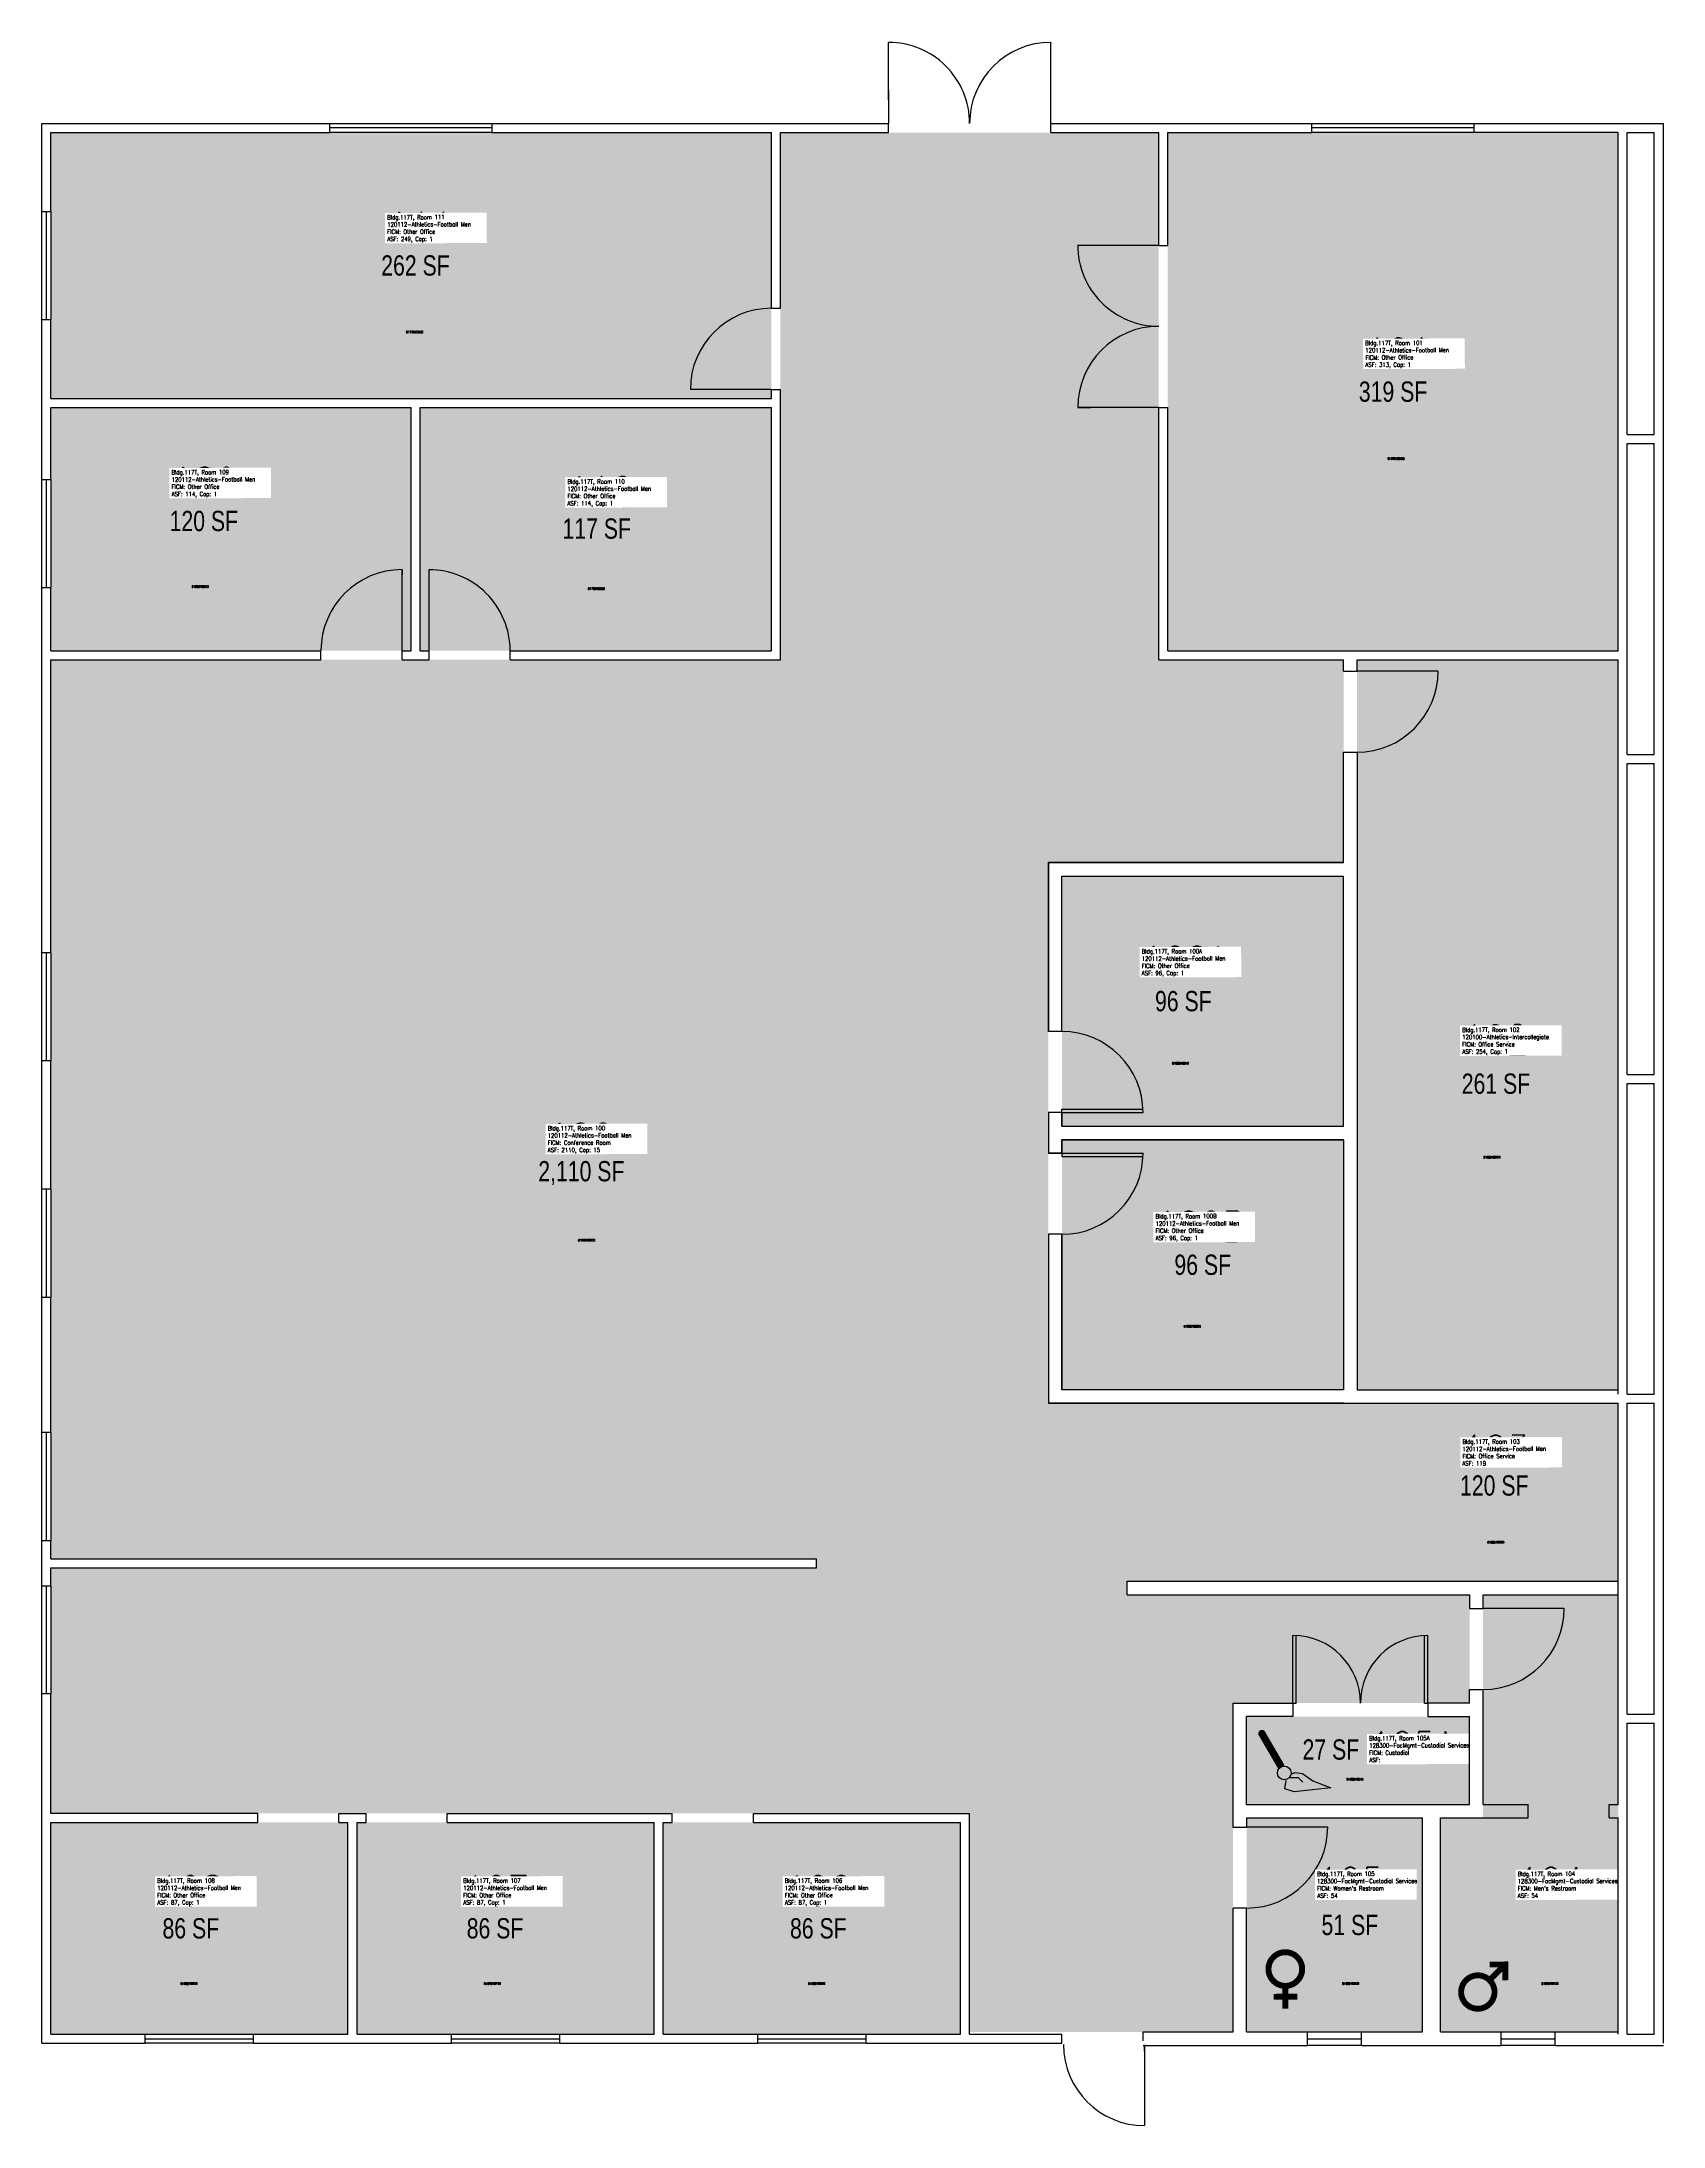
# Model space of a CAD drawing. Header units: inches. Extents: x 0 to 720, y -1091 to 888.
# Drawn here: x 0 to 720, y -37 to 888 of the extents above; entities outside this region: 1.
import ezdxf
from ezdxf.enums import TextEntityAlignment as Align

# ---------------------------------------------------------------- set-up
doc = ezdxf.new("R2010")
doc.units = ezdxf.units.IN
doc.header["$MEASUREMENT"] = 0
for name, color, linetype in [('A-DOOR', 2, 'Continuous'), ('A-GLAZ', 1, 'Continuous'), ('A-GLAZ-SILL', 2, 'Continuous'), ('A-IDEN-ICON', 4, 'Continuous'), ('A-IDEN-RNUM', 7, 'Continuous'), ('A-IDEN-SNUM', 4, 'Continuous'), ('A-IDEN-VNUM', 4, 'Continuous'), ('A-WALL', 5, 'Continuous'), ('AREA-TEXT', 3, 'Continuous'), ('Rooms-Category-Color', 7, 'Continuous'), ('Rooms-College-Color', 7, 'Continuous'), ('Rooms-Department-Color', 7, 'Continuous'), ('Rooms-Division-Color', 7, 'Continuous'), ('Rooms-Information', 7, 'Continuous')]:
    doc.layers.add(name, color=color, linetype=linetype)
doc.styles.add('AREA', font='arial.ttf', dxfattribs={"width": 0.75, "height": 9})
doc.styles.add('ROOMSNUMBER', font='txt.shx', dxfattribs={"height": 0.03})
doc.styles.add('ROOMVNUMBER', font='simplex.shx', dxfattribs={"width": 0.85})

# ---------------------------------------------------------------- blocks, each defined once
blk = doc.blocks.new('CPCUST')
for p, q in [((0.0262, -0.0408), (0.0446, -0.0406)), ((0.0297, -0.0341), (0.0376, -0.0302)), ((0.0376, -0.0302), (0.0533, -0.0324)), ((0.0446, -0.0406), (0.0543, -0.0505)), ((0.0533, -0.0324), (0.0745, -0.0479)), ((0.0171, -0.0639), (0.02, -0.0466)), ((0.0358, -0.0705), (0.0171, -0.0639)), ((0.1117, -0.0625), (0.0358, -0.0705)), ((0.0745, -0.0479), (0.1117, -0.0625))]:
    blk.add_line(p, q)
at = {"const_width": 0.015}
blk.add_lwpolyline([(-0.03, 0.05), (0.01, -0.0193)], dxfattribs=at)
at = {"const_width": 0.0075}
blk.add_lwpolyline([(-0.0332, 0.0481, 1), (-0.0268, 0.0519, 1)], format="xyb", close=True, dxfattribs=at)
blk.add_circle((0.0158, -0.0313), 0.0141)
blk = doc.blocks.new('CPWOMEN')
at = {"const_width": 0.015}
blk.add_lwpolyline([(-0.0375, 0, 1), (0.0475, 0, 1)], format="xyb", close=True, dxfattribs=at)
for points in [[(0.005, -0.04), (0.005, -0.1)], [(-0.025, -0.07), (0.035, -0.07)]]:
    blk.add_lwpolyline(points, dxfattribs=at)
blk = doc.blocks.new('CPMEN')
at = {"const_width": 0.015}
for points in [[(0.055, 0.01), (0.055, 0.05), (0.015, 0.05)], [(0.0151, 0.0101), (0.055, 0.05)]]:
    blk.add_lwpolyline(points, dxfattribs=at)
blk.add_lwpolyline([(-0.0575, -0.02, 1), (0.0275, -0.02, 1)], format="xyb", close=True, dxfattribs=at)
blk = doc.blocks.new('CPPHONE')
for p, q in [((0.0169, 0.0279), (-0.0182, -0.0329)), ((0.0096, 0.0252), (-0.0196, -0.0252))]:
    blk.add_line(p, q)
for points in [[(0.0288, 0.0786, 0.139889), (0.0216, 0.0804, 0.107118), (0.0122, 0.0781, 0.079812), (0.0039, 0.0722, 0.067459), (-0.0035, 0.0626, 0.067459), (-0.008, 0.0515, 0.079812), (-0.009, 0.0413, 0.107118), (-0.0064, 0.032, 0.139889), (-0.0012, 0.0267, 0.139889), (0.0061, 0.0248, 0.107118), (0.0155, 0.0272, 0.079812), (0.0238, 0.0331, 0.067459), (0.0312, 0.0426, 0.067459), (0.0357, 0.0538, 0.079812), (0.0367, 0.0639, 0.107118), (0.034, 0.0732, 0.139889)], [(0.0263, 0.0743, 0.139889), (0.0218, 0.0754, 0.107118), (0.0144, 0.0736, 0.079812), (0.0074, 0.0686, 0.067459), (0.0008, 0.0601, 0.067459), (-0.0032, 0.0502, 0.079812), (-0.004, 0.0417, 0.107118), (-0.0019, 0.0344, 0.139889), (0.0013, 0.031, 0.139889), (0.0059, 0.0298, 0.107118), (0.0133, 0.0317, 0.079812), (0.0203, 0.0367, 0.067459), (0.0268, 0.0451, 0.067459), (0.0309, 0.055, 0.079812), (0.0317, 0.0636, 0.107118), (0.0296, 0.0709, 0.139889)], [(-0.0262, -0.0167, 0.139889), (-0.0334, -0.0148, 0.107118), (-0.0428, -0.0172, 0.079812), (-0.0511, -0.0231, 0.067459), (-0.0585, -0.0326, 0.067459), (-0.063, -0.0438, 0.079812), (-0.064, -0.0539, 0.107118), (-0.0614, -0.0632, 0.139889), (-0.0562, -0.0686, 0.139889), (-0.0489, -0.0704, 0.107118), (-0.0395, -0.0681, 0.079812), (-0.0312, -0.0622, 0.067459), (-0.0238, -0.0526, 0.067459), (-0.0193, -0.0415, 0.079812), (-0.0183, -0.0313, 0.107118), (-0.021, -0.022, 0.139889)], [(-0.0287, -0.021, 0.139889), (-0.0332, -0.0198, 0.107118), (-0.0406, -0.0217, 0.079812), (-0.0476, -0.0267, 0.067459), (-0.0542, -0.0351, 0.067459), (-0.0582, -0.045, 0.079812), (-0.059, -0.0536, 0.107118), (-0.0569, -0.0609, 0.139889), (-0.0537, -0.0643, 0.139889), (-0.0491, -0.0654, 0.107118), (-0.0417, -0.0636, 0.079812), (-0.0347, -0.0586, 0.067459), (-0.0282, -0.0501, 0.067459), (-0.0241, -0.0402, 0.079812), (-0.0233, -0.0317, 0.107118), (-0.0254, -0.0244, 0.139889)]]:
    blk.add_lwpolyline(points, format="xyb", close=True)
for points in [[(0.0364, 0.0572), (0.0417, 0.0308), (0.0382, 0.0108), (0.0082, -0.0411), (-0.0083, -0.0558), (-0.0338, -0.0645)], [(0.0334, 0.047), (0.0366, 0.0307), (0.0334, 0.0126), (0.0043, -0.0379), (-0.0109, -0.0514), (-0.0265, -0.0567)]]:
    blk.add_lwpolyline(points)

msp = doc.modelspace()

# ---------------------------------------------------------------- hatches: boundary and pattern name
at = {"layer": 'Rooms-Category-Color', "true_color": 0xfa9ba3}
for points in [[(4, 848.01), (324, 848.01), (324, 730.01), (4, 730.01)], [(328, 848.01), (328, 614.01), (4, 614.01), (4, 215.01), (328, 215.01), (344, 215.01), (344, 211.01), (4, 211.01), (4, 102.01), (412, 102.01), (412, 5.01), (529, 5.01), (529, 151.01), (634, 151.01), (634, 199.01), (482, 199.01), (482, 284.01), (447, 284.01), (447, 524.01), (578, 524.01), (578, 614.01), (496, 614.01), (496, 848.01)], [(500, 848.01), (700, 848.01), (700, 618.01), (500, 618.01)], [(164, 726.01), (4, 726.01), (4, 618.01), (164, 618.01)], [(324, 726.01), (168, 726.01), (168, 618.01), (324, 618.01)], [(700, 614.01), (584, 614.01), (584, 290.01), (700, 290.01)], [(578, 518.01), (453, 518.01), (453, 407.01), (578, 407.01)], [(578, 401.01), (453, 401.01), (453, 290.01), (578, 290.01)], [(482, 205.01), (700, 205.01), (700, 284.01), (482, 284.01)], [(4, 98.01), (136, 98.01), (136, 4.01), (4, 4.01)], [(140, 98.01), (272, 98.01), (272, 4.01), (140, 4.01)], [(408, 98.01), (276, 98.01), (276, 4.01), (408, 4.01)]]:
    msp.add_hatch(color=241, dxfattribs=at).paths.add_polyline_path(points)
at = {"layer": 'Rooms-Category-Color', "true_color": 0xadadad}
for points in [[(640, 100.01), (640, 199.01), (700, 199.01), (700, 100.01), (700, 5.01), (621, 5.01), (621, 100.01)], [(535, 145.01), (634, 145.01), (634, 106.01), (535, 106.01)], [(535, 100.01), (613, 100.01), (613, 5.01), (535, 5.01)]]:
    msp.add_hatch(color=253, dxfattribs=at).paths.add_polyline_path(points)
at = {"layer": 'Rooms-College-Color', "true_color": 0xffff64}
for points in [[(4, 848.01), (324, 848.01), (324, 730.01), (4, 730.01)], [(328, 848.01), (328, 614.01), (4, 614.01), (4, 215.01), (328, 215.01), (344, 215.01), (344, 211.01), (4, 211.01), (4, 102.01), (412, 102.01), (412, 5.01), (529, 5.01), (529, 151.01), (634, 151.01), (634, 199.01), (482, 199.01), (482, 284.01), (447, 284.01), (447, 524.01), (578, 524.01), (578, 614.01), (496, 614.01), (496, 848.01)], [(500, 848.01), (700, 848.01), (700, 618.01), (500, 618.01)], [(164, 726.01), (4, 726.01), (4, 618.01), (164, 618.01)], [(324, 726.01), (168, 726.01), (168, 618.01), (324, 618.01)], [(700, 614.01), (584, 614.01), (584, 290.01), (700, 290.01)], [(578, 518.01), (453, 518.01), (453, 407.01), (578, 407.01)], [(578, 401.01), (453, 401.01), (453, 290.01), (578, 290.01)], [(482, 205.01), (700, 205.01), (700, 284.01), (482, 284.01)], [(4, 98.01), (136, 98.01), (136, 4.01), (4, 4.01)], [(140, 98.01), (272, 98.01), (272, 4.01), (140, 4.01)], [(408, 98.01), (276, 98.01), (276, 4.01), (408, 4.01)]]:
    msp.add_hatch(color=51, dxfattribs=at).paths.add_polyline_path(points)
at = {"layer": 'Rooms-College-Color', "true_color": 0xadadad}
for points in [[(640, 100.01), (640, 199.01), (700, 199.01), (700, 100.01), (700, 5.01), (621, 5.01), (621, 100.01)], [(535, 145.01), (634, 145.01), (634, 106.01), (535, 106.01)], [(535, 100.01), (613, 100.01), (613, 5.01), (535, 5.01)]]:
    msp.add_hatch(color=253, dxfattribs=at).paths.add_polyline_path(points)
at = {"layer": 'Rooms-Department-Color', "true_color": 0x604aed}
for points in [[(4, 848.01), (324, 848.01), (324, 730.01), (4, 730.01)], [(328, 848.01), (328, 614.01), (4, 614.01), (4, 215.01), (328, 215.01), (344, 215.01), (344, 211.01), (4, 211.01), (4, 102.01), (412, 102.01), (412, 5.01), (529, 5.01), (529, 151.01), (634, 151.01), (634, 199.01), (482, 199.01), (482, 284.01), (447, 284.01), (447, 524.01), (578, 524.01), (578, 614.01), (496, 614.01), (496, 848.01)], [(500, 848.01), (700, 848.01), (700, 618.01), (500, 618.01)], [(164, 726.01), (4, 726.01), (4, 618.01), (164, 618.01)], [(324, 726.01), (168, 726.01), (168, 618.01), (324, 618.01)], [(700, 614.01), (584, 614.01), (584, 290.01), (700, 290.01)], [(578, 518.01), (453, 518.01), (453, 407.01), (578, 407.01)], [(578, 401.01), (453, 401.01), (453, 290.01), (578, 290.01)], [(482, 205.01), (700, 205.01), (700, 284.01), (482, 284.01)], [(4, 98.01), (136, 98.01), (136, 4.01), (4, 4.01)], [(140, 98.01), (272, 98.01), (272, 4.01), (140, 4.01)], [(408, 98.01), (276, 98.01), (276, 4.01), (408, 4.01)]]:
    msp.add_hatch(color=173, dxfattribs=at).paths.add_polyline_path(points)
at = {"layer": 'Rooms-Department-Color', "true_color": 0xacacac}
for points in [[(640, 100.01), (640, 199.01), (700, 199.01), (700, 100.01), (700, 5.01), (621, 5.01), (621, 100.01)], [(535, 145.01), (634, 145.01), (634, 106.01), (535, 106.01)], [(535, 100.01), (613, 100.01), (613, 5.01), (535, 5.01)]]:
    msp.add_hatch(color=253, dxfattribs=at).paths.add_polyline_path(points)
at = {"layer": 'Rooms-Division-Color', "true_color": 0x604aed}
for points in [[(4, 848.01), (324, 848.01), (324, 730.01), (4, 730.01)], [(328, 848.01), (328, 614.01), (4, 614.01), (4, 215.01), (328, 215.01), (344, 215.01), (344, 211.01), (4, 211.01), (4, 102.01), (412, 102.01), (412, 5.01), (529, 5.01), (529, 151.01), (634, 151.01), (634, 199.01), (482, 199.01), (482, 284.01), (447, 284.01), (447, 524.01), (578, 524.01), (578, 614.01), (496, 614.01), (496, 848.01)], [(500, 848.01), (700, 848.01), (700, 618.01), (500, 618.01)], [(164, 726.01), (4, 726.01), (4, 618.01), (164, 618.01)], [(324, 726.01), (168, 726.01), (168, 618.01), (324, 618.01)], [(700, 614.01), (584, 614.01), (584, 290.01), (700, 290.01)], [(578, 518.01), (453, 518.01), (453, 407.01), (578, 407.01)], [(578, 401.01), (453, 401.01), (453, 290.01), (578, 290.01)], [(482, 205.01), (700, 205.01), (700, 284.01), (482, 284.01)], [(4, 98.01), (136, 98.01), (136, 4.01), (4, 4.01)], [(140, 98.01), (272, 98.01), (272, 4.01), (140, 4.01)], [(408, 98.01), (276, 98.01), (276, 4.01), (408, 4.01)]]:
    msp.add_hatch(color=173, dxfattribs=at).paths.add_polyline_path(points)
at = {"layer": 'Rooms-Division-Color', "true_color": 0xadadad}
for points in [[(640, 100.01), (640, 199.01), (700, 199.01), (700, 100.01), (700, 5.01), (621, 5.01), (621, 100.01)], [(535, 145.01), (634, 145.01), (634, 106.01), (535, 106.01)], [(535, 100.01), (613, 100.01), (613, 5.01), (535, 5.01)]]:
    msp.add_hatch(color=253, dxfattribs=at).paths.add_polyline_path(points)

# ---------------------------------------------------------------- linework, layer by layer
at = {"layer": 'A-DOOR'}
for p, q in [((453, 414.51), (489, 414.51)), ((453, 413.01), (453, 414.51)), ((453, 413.01), (489, 413.01)), ((453, 395.01), (489, 395.01)), ((453, 395.01), (453, 393.51)), ((453, 393.51), (489, 393.51)), ((555.5, 151.01), (555.5, 181.01)), ((555.5, 151.01), (555.5, 181.01)), ((557, 151.01), (557, 181.01)), ((557, 151.01), (557, 181.01)), ((614, 151.01), (614, 181.01)), ((614, 151.01), (614, 181.01)), ((615.5, 151.01), (615.5, 181.01)), ((615.5, 151.01), (615.5, 181.01)), ((555.5, 151.01), (557, 151.01)), ((614, 151.01), (615.5, 151.01))]:
    msp.add_line(p, q, dxfattribs=at)
at = {"layer": 'A-DOOR', "const_width": 0.6}
for points in [[(376, 852.01), (375.94, 888.01)], [(448, 852.01), (448.05, 888.01)], [(496, 797.9), (460, 797.96)], [(324, 734.01), (288, 734.01)], [(496, 726.01), (460, 725.96)], [(160, 618.01), (160.05, 654.01)], [(172, 617.96), (171.94, 653.96)], [(584, 609.01), (620, 609.01)], [(640, 193.01), (676, 193.01)], [(535, 96.01), (571, 96.01)], [(489.64, -0.56), (489.7, -36.56)]]:
    msp.add_lwpolyline(points, dxfattribs=at)
at = {"layer": 'A-DOOR'}
for centre, radius, start, end in [((376, 852.01), 36, 0.09162, 90.09162), ((448, 852.01), 36, 89.90838, 179.90838), ((496, 798.01), 36, 179.90838, 269.90838), ((324, 734.01), 36, 90, 180), ((496, 726.01), 36, 90.09162, 180.09162), ((160, 618.01), 36, 89.90838, 179.90838), ((172, 617.96), 36, 0.09162, 90.09162), ((584, 609.01), 36, 270, 0), ((453, 413.01), 36, 0, 90), ((453, 395.01), 36, 270, 0), ((640, 193.01), 36, 270, 0), ((555.5, 151.01), 30, 0, 90), ((555.5, 151.01), 30, 0, 90), ((615.5, 151.01), 30, 90, 180), ((615.5, 151.01), 30, 90, 180), ((535, 96.01), 36, 270, 0), ((489.64, -0.56), 36, 180.09162, 270.09162)]:
    msp.add_arc(centre, radius, start, end, dxfattribs=at)
at = {"layer": 'A-GLAZ'}
for p, q in [((200, 850.01), (128, 850.01)), ((636, 850.01), (564, 850.01)), ((2, 813.01), (2, 765.01)), ((2, 694.01), (2, 646.01)), ((2, 484.01), (2, 436.01)), ((2, 379.01), (2, 331.01)), ((2, 271.01), (2, 223.01)), ((2, 203.01), (2, 155.01)), ((46, 2.01), (94, 2.01)), ((182, 2.01), (230, 2.01)), ((318, 2.01), (366, 2.01)), ((562, 2.01), (586, 2.01)), ((648, 2.01), (672, 2.01))]:
    msp.add_line(p, q, dxfattribs=at)
at = {"layer": 'A-GLAZ-SILL'}
for p, q in [((128, 852.01), (200, 852.01)), ((564, 852.01), (636, 852.01)), ((200, 848.01), (128, 848.01)), ((636, 848.01), (564, 848.01)), ((0, 765.01), (0, 813.01)), ((4, 813.01), (4, 765.01)), ((0, 646.01), (0, 694.01)), ((4, 694.01), (4, 646.01)), ((0, 436.01), (0, 484.01)), ((4, 484.01), (4, 436.01)), ((0, 331.01), (0, 379.01)), ((4, 379.01), (4, 331.01)), ((0, 223.01), (0, 271.01)), ((4, 271.01), (4, 223.01)), ((0, 155.01), (0, 203.01)), ((4, 203.01), (4, 155.01)), ((46, 4.01), (94, 4.01)), ((94, 0.01), (46, 0.01)), ((182, 4.01), (230, 4.01)), ((230, 0.01), (182, 0.01)), ((318, 4.01), (366, 4.01)), ((366, 0.01), (318, 0.01)), ((562, 5.01), (586, 5.01)), ((648, 5.01), (672, 5.01)), ((586, -0.99), (562, -0.99)), ((672, -0.99), (648, -0.99))]:
    msp.add_line(p, q, dxfattribs=at)
at = {"layer": 'A-WALL'}
for p, q in [((0, 852.01), (128, 852.01)), ((0, 813.01), (0, 852.01)), ((128, 848.01), (128, 852.01)), ((162, 852.01), (166, 852.01)), ((200, 848.01), (200, 852.01)), ((200, 852.01), (376, 852.01)), ((376, 848.01), (376, 852.01)), ((448, 848.01), (448, 852.01)), ((448, 852.01), (720, 852.01)), ((500, 852.01), (700, 852.01)), ((564, 848.01), (564, 852.01)), ((636, 848.01), (636, 852.01)), ((704, 852.01), (716, 852.01)), ((720, 0.01), (720, 852.01)), ((4, 848.01), (128, 848.01)), ((4, 813.01), (4, 848.01)), ((200, 848.01), (324, 848.01)), ((324, 770.01), (324, 848.01)), ((328, 770.01), (328, 848.01)), ((328, 848.01), (376, 848.01)), ((448, 848.01), (496, 848.01)), ((496, 797.9), (496, 848.01)), ((500, 848.01), (564, 848.01)), ((500, 797.89), (500, 848.01)), ((700, 848.01), (636, 848.01)), ((700, 618.01), (700, 848.01)), ((704, 848.01), (716, 848.01)), ((704, 714.01), (704, 848.01)), ((716, 714.01), (716, 848.01)), ((0, 813.01), (4, 813.01)), ((496, 797.9), (500, 797.89)), ((324, 770.01), (328, 770.01)), ((0, 765.01), (4, 765.01)), ((0, 694.01), (0, 765.01)), ((4, 730.01), (4, 765.01)), ((324, 734.01), (328, 734.01)), ((324, 730.01), (324, 734.01)), ((328, 614.01), (328, 734.01)), ((4, 730.01), (324, 730.01)), ((4, 726.01), (164, 726.01)), ((4, 694.01), (4, 726.01)), ((164, 618.01), (164, 726.01)), ((168, 618.01), (168, 726.01)), ((168, 726.01), (324, 726.01)), ((324, 618.01), (324, 726.01)), ((496, 614.01), (496, 726.01)), ((496, 726.01), (500, 726.01)), ((500, 618.01), (500, 726.01)), ((704, 714.01), (716, 714.01)), ((704, 710.01), (716, 710.01)), ((704, 572.01), (704, 710.01)), ((716, 572.01), (716, 710.01)), ((0, 694.01), (4, 694.01)), ((0, 484.01), (0, 646.01)), ((0, 646.01), (4, 646.01)), ((4, 618.01), (4, 646.01)), ((4, 618.01), (124, 618.01)), ((4, 484.01), (4, 614.01)), ((4, 614.01), (124, 614.01)), ((124, 614.01), (124, 618.01)), ((160, 614.01), (160, 618.01)), ((160, 618.01), (164, 618.01)), ((160, 614.01), (172, 614.01)), ((168, 618.01), (172, 618.01)), ((172, 614.01), (172, 618.01)), ((208, 614.01), (208, 618.01)), ((208, 618.01), (324, 618.01)), ((208, 614.01), (328, 614.01)), ((496, 614.01), (578, 614.01)), ((500, 618.01), (700, 618.01)), ((578, 609.01), (578, 614.01)), ((584, 609.01), (584, 614.01)), ((584, 614.01), (700, 614.01)), ((700, 288.01), (700, 614.01)), ((578, 609.01), (584, 609.01)), ((578, 573.01), (582, 573.01)), ((578, 524.01), (578, 573.01)), ((578, 573.01), (584, 573.01)), ((584, 573.01), (584, 547.22)), ((704, 572.01), (716, 572.01)), ((704, 568.01), (716, 568.01)), ((704, 430.01), (704, 568.01)), ((716, 430.01), (716, 568.01)), ((578, 524.01), (578, 550.8)), ((584, 547.22), (584, 290.01)), ((481, 524.01), (447, 524.01)), ((447, 524.01), (447, 477.47)), ((447, 449.01), (447, 524.01)), ((447, 524.01), (578, 524.01)), ((578, 524.01), (481, 524.01)), ((453, 449.01), (453, 518.01)), ((453, 518.01), (578, 518.01)), ((578, 407.01), (578, 518.01)), ((4, 484.01), (0, 484.01)), ((447, 477.47), (447, 449.01)), ((453, 449.01), (447, 449.01)), ((453, 449.01), (447, 449.01)), ((4, 436.01), (0, 436.01)), ((0, 379.01), (0, 436.01)), ((4, 379.01), (4, 436.01)), ((704, 430.01), (716, 430.01)), ((704, 288.01), (704, 426.01)), ((704, 426.01), (716, 426.01)), ((716, 288.01), (716, 426.01)), ((453, 413.01), (447, 413.01)), ((447, 413.01), (447, 395.01)), ((453, 413.01), (447, 413.01)), ((447, 413.01), (447, 395.01)), ((453, 413.01), (453, 407.01)), ((453, 407.01), (453, 413.01)), ((453, 407.01), (578, 407.01)), ((578, 401.01), (453, 401.01)), ((453, 401.01), (453, 395.01)), ((453, 395.01), (453, 401.01)), ((453, 401.01), (578, 401.01)), ((578, 401.01), (578, 290.01)), ((453, 395.01), (447, 395.01)), ((447, 395.01), (453, 395.01)), ((4, 379.01), (0, 379.01)), ((453, 359.01), (447, 359.01)), ((447, 359.01), (447, 284.01)), ((453, 359.01), (447, 359.01)), ((447, 359.01), (447, 284.01)), ((453, 359.01), (453, 290.01)), ((453, 290.01), (453, 359.01)), ((0, 271.01), (0, 331.01)), ((4, 331.01), (0, 331.01)), ((4, 271.01), (4, 331.01)), ((481, 290.01), (453, 290.01)), ((578, 290.01), (453, 290.01)), ((578, 290.01), (481, 290.01)), ((584, 290.01), (700, 290.01)), ((704, 288.01), (716, 288.01)), ((481, 284.01), (447, 284.01)), ((447, 284.01), (578, 284.01)), ((453, 284.01), (700, 284.01)), ((578, 284.01), (481, 284.01)), ((700, 170.01), (700, 284.01)), ((704, 146.01), (704, 284.01)), ((704, 284.01), (716, 284.01)), ((716, 146.01), (716, 284.01)), ((4, 271.01), (0, 271.01)), ((4, 223.01), (0, 223.01)), ((0, 203.01), (0, 223.01)), ((4, 215.01), (4, 223.01)), ((4, 215.01), (344, 215.01)), ((344, 211.01), (344, 215.01)), ((4, 211.01), (344, 211.01)), ((4, 203.01), (4, 211.01)), ((482, 199.01), (482, 205.01)), ((482, 205.01), (700, 205.01)), ((0, 203.01), (4, 203.01)), ((482, 199.01), (634, 199.01)), ((634, 199.01), (634, 193.01)), ((640, 193.01), (640, 199.01)), ((640, 199.01), (700, 199.01)), ((634, 193.01), (640, 193.01)), ((700, 106.01), (700, 170.01)), ((0, 0.01), (0, 155.01)), ((4, 155.01), (0, 155.01)), ((4, 102.01), (4, 155.01)), ((529, 95.76), (529, 151.01)), ((529, 151.01), (555.5, 151.01)), ((555.5, 151.01), (555.5, 145.01)), ((615.5, 151.01), (615.5, 145.01)), ((634, 151.01), (615.5, 151.01)), ((634, 157.01), (640, 157.01)), ((634, 151.01), (634, 157.01)), ((640, 106.01), (640, 157.01)), ((555.5, 145.01), (535, 145.01)), ((535, 106.01), (535, 145.01)), ((615.5, 145.01), (634, 145.01)), ((634, 106.01), (634, 145.01)), ((704, 146.01), (716, 146.01)), ((704, 4.01), (704, 142.01)), ((704, 142.01), (716, 142.01)), ((716, 4.01), (716, 142.01)), ((96, 102.01), (4, 102.01)), ((96, 98.01), (96, 102.01)), ((132, 98.01), (132, 102.01)), ((132, 102.01), (144, 102.01)), ((144, 98.01), (144, 102.01)), ((180, 98.01), (180, 102.01)), ((180, 102.01), (280, 102.01)), ((280, 98.01), (280, 102.01)), ((316, 98.01), (316, 102.01)), ((316, 102.01), (412, 102.01)), ((412, 4.01), (412, 102.01)), ((535, 106.01), (634, 106.01)), ((640, 106.01), (660, 106.01)), ((660, 100.01), (660, 106.01)), ((696, 100.01), (696, 106.01)), ((696, 106.01), (700, 106.01)), ((4, 4.01), (4, 98.01)), ((4, 98.01), (96, 98.01)), ((132, 98.01), (136, 98.01)), ((136, 4.01), (136, 98.01)), ((140, 4.01), (140, 98.01)), ((140, 98.01), (144, 98.01)), ((180, 98.01), (272, 98.01)), ((272, 4.01), (272, 98.01)), ((276, 4.01), (276, 98.01)), ((276, 98.01), (280, 98.01)), ((316, 98.01), (408, 98.01)), ((408, 4.01), (408, 98.01)), ((535, 95.76), (529, 95.76)), ((535, 100.01), (613, 100.01)), ((535, 100.01), (535, 95.76)), ((613, 5.01), (613, 100.01)), ((621, 5.01), (621, 100.01)), ((621, 100.01), (660, 100.01)), ((696, 100.01), (700, 100.01)), ((700, 4.01), (700, 100.01)), ((535, 60.01), (529, 60.01)), ((529, 5.01), (529, 60.01)), ((535, 5.01), (535, 60.01)), ((0, 0.01), (46, 0.01)), ((4, 4.01), (46, 4.01)), ((46, 0.01), (46, 4.01)), ((94, 0.01), (94, 4.01)), ((94, 4.01), (136, 4.01)), ((94, 0.01), (182, 0.01)), ((140, 4.01), (182, 4.01)), ((182, 0.01), (182, 4.01)), ((230, 0.01), (230, 4.01)), ((230, 4.01), (272, 4.01)), ((230, 0.01), (318, 0.01)), ((276, 4.01), (318, 4.01)), ((318, 0.01), (318, 4.01)), ((366, 0.01), (366, 4.01)), ((366, 0.01), (366, 4.01)), ((366, 4.01), (408, 4.01)), ((366, 0.01), (453, 0.01)), ((412, 4.01), (453, 4.01)), ((453, 0.01), (453, 4.01)), ((489, 1.01), (489, 5.01)), ((489, 5.01), (529, 5.01)), ((535, 5.01), (562, 5.01)), ((562, -0.99), (562, 5.01)), ((586, -0.99), (586, 5.01)), ((586, 5.01), (613, 5.01)), ((621, 5.01), (648, 5.01)), ((648, -0.99), (648, 5.01)), ((672, -0.99), (672, 5.01)), ((672, 5.01), (700, 5.01)), ((704, 4.01), (716, 4.01)), ((489, -0.99), (562, -0.99)), ((586, -0.99), (648, -0.99)), ((672, -0.99), (720, -0.99))]:
    msp.add_line(p, q, dxfattribs=at)

# ---------------------------------------------------------------- block references
at = {"layer": 'A-IDEN-ICON', "rotation": 0.1959893751911952}
for name, p, xscale, yscale, zscale in [('CPCUST', (548.26, 126.71), 215.6225478373454, 215.6225478373454, 215.6225478373454), ('CPWOMEN', (551.28, 32.94), 175.894451682765, 175.894451682765, 175.894451682765), ('CPMEN', (640.24, 26.22), 174.5021097836002, 174.5021097836002, 174.5021097836002), ('CPPHONE', (73.73, -1065.2), 360.0000000025632, 360.0000000025632, 360.0000000025632)]:
    msp.add_blockref(name, p, dxfattribs=dict(at, xscale=xscale, yscale=yscale, zscale=zscale))

# ---------------------------------------------------------------- texts
at = {"layer": 'A-IDEN-RNUM', "style": 'ROOMSNUMBER', "width": 0.85}
for s, p in [('0111-00', (161.78, 758.94)), ('0101-00', (597.59, 702.78)), ('0109-00', (66.63, 645.97)), ('0110-00', (242.52, 645.01)), ('0100-A0', (501.87, 434.39)), ('0102-00', (640.12, 392.72)), ('0100-00', (238.15, 355.9)), ('0100-B0', (507.03, 317.62)), ('0103-00', (641.86, 221.86)), ('0105-A0', (579.35, 116.65)), ('0108-00', (61.65, 25.99)), ('0107-00', (196.36, 25.99)), ('0106-00', (340.35, 25.99)), ('0105-00', (577.42, 25.99)), ('0104-00', (665.89, 25.99))]:
    msp.add_text(s, height=1, rotation=0.19599, dxfattribs=at).set_placement(p)
at = {"layer": 'A-IDEN-SNUM', "style": 'ROOMSNUMBER', "width": 0.85}
for s, p in [('117T011100', (161.78, 758.94)), ('117T010100', (597.59, 702.78)), ('117T010900', (66.63, 645.97)), ('117T011000', (242.52, 645.01)), ('117T0100A0', (501.87, 434.39)), ('117T010200', (640.12, 392.72)), ('117T010000', (238.15, 355.9)), ('117T0100B0', (507.03, 317.62)), ('117T010300', (641.86, 221.86)), ('117T0105A0', (579.35, 116.65)), ('117T010800', (61.65, 25.99)), ('117T010700', (196.36, 25.99)), ('117T010600', (340.35, 25.99)), ('117T010500', (577.42, 25.99)), ('117T010400', (665.89, 25.99))]:
    msp.add_text(s, height=1, rotation=0.19599, dxfattribs=at).set_placement(p)
at = {"layer": 'A-IDEN-VNUM', "style": 'ROOMVNUMBER', "width": 0.85}
for s, p in [('111', (153.43, 799.13)), ('101', (587.71, 743.31)), ('109', (57.67, 685.94)), ('110', (233.44, 681.82)), ('100A', (488.43, 473.32)), ('102', (630.73, 438.49)), ('100', (224.71, 394.82)), ('100B', (494.59, 355.75)), ('103', (630.81, 256.36)), ('105A', (589.43, 124.74)), ('108', (51.34, 60.86)), ('107', (187.19, 60.86)), ('106', (329.96, 60.86)), ('105', (566.32, 64.53)), ('104', (655.38, 64.53))]:
    msp.add_text(s, height=13.5, rotation=0.19599, dxfattribs=at).set_placement(p)
at = {"layer": 'AREA-TEXT', "style": 'AREA', "width": 0.75}
for s, p in [('262 SF', (165.95, 789.01)), ('319 SF', (600, 733.01)), ('120 SF', (71.99, 675.61)), ('117 SF', (246.43, 672.23)), ('96 SF', (506.88, 462.51)), ('261 SF', (645.69, 425.88)), ('2,110 SF', (239.61, 387.02)), ('96 SF', (515.5, 345.51)), ('120 SF', (644.93, 247.54)), ('27 SF', (572.38, 130.37)), ('86 SF', (66.22, 51.01)), ('86 SF', (201.28, 51.01)), ('86 SF', (344.82, 51.01)), ('51 SF', (580.81, 52.51))]:
    msp.add_text(s, height=9, dxfattribs=at).set_placement(p, align=Align.MIDDLE_CENTER)

# ---------------------------------------------------------------- next in the draw order: texts
at = {"layer": 'Rooms-Information', "char_height": 1.9286, "width": 43.2, "attachment_point": 7, "rotation": 0.19599, "style": 'ROOMVNUMBER', "bg_fill": 3, "box_fill_scale": 1.5, "bg_fill_color": 256, "bg_fill_true_color": 13158600, "bg_fill_transparency": 0}
for s, insert in [('Bldg.117T, Room 111^M^J120112-Athletics-Football Men^M^JFICM: Other Office^M^JASF: 249, Cap: 1', (153.43, 799.13)), ('Bldg.117T, Room 101^M^J120112-Athletics-Football Men^M^JFICM: Other Office^M^JASF: 313, Cap: 1', (587.71, 743.31)), ('Bldg.117T, Room 109^M^J120112-Athletics-Football Men^M^JFICM: Other Office^M^JASF: 114, Cap: 1', (57.67, 685.94)), ('Bldg.117T, Room 110^M^J120112-Athletics-Football Men^M^JFICM: Other Office^M^JASF: 114, Cap: 1', (233.44, 681.82)), ('Bldg.117T, Room 100A^M^J120112-Athletics-Football Men^M^JFICM: Other Office^M^JASF: 96, Cap: 1', (488.43, 473.32)), ('Bldg.117T, Room 102^M^J120100-Athletics-Intercollegiate^M^JFICM: Office Service^M^JASF: 254, Cap: 1', (630.73, 438.49)), ('Bldg.117T, Room 100^M^J120112-Athletics-Football Men^M^JFICM: Conference Room^M^JASF: 2110, Cap: 15', (224.71, 394.82)), ('Bldg.117T, Room 100B^M^J120112-Athletics-Football Men^M^JFICM: Other Office^M^JASF: 96, Cap: 1', (494.59, 355.75)), ('Bldg.117T, Room 103^M^J120112-Athletics-Football Men^M^JFICM: Office Service^M^JASF: 119', (630.81, 256.36)), ('Bldg.117T, Room 105A^M^J128300-FacMgmt-Custodial Services^M^JFICM: Custodial^M^JASF: ', (589.43, 124.74)), ('Bldg.117T, Room 108^M^J120112-Athletics-Football Men^M^JFICM: Other Office^M^JASF: 87, Cap: 1', (51.34, 60.86)), ('Bldg.117T, Room 107^M^J120112-Athletics-Football Men^M^JFICM: Other Office^M^JASF: 87, Cap: 1', (187.19, 60.86)), ('Bldg.117T, Room 106^M^J120112-Athletics-Football Men^M^JFICM: Other Office^M^JASF: 87, Cap: 1', (329.96, 60.86)), ("Bldg.117T, Room 105^M^J128300-FacMgmt-Custodial Services^M^JFICM: Women's Restroom^M^JASF: 54", (566.32, 64.53)), ("Bldg.117T, Room 104^M^J128300-FacMgmt-Custodial Services^M^JFICM: Men's Restroom^M^JASF: 54", (655.38, 64.53))]:
    msp.add_mtext(s, dxfattribs=dict(at, insert=insert))

doc.saveas('drawing.dxf')
